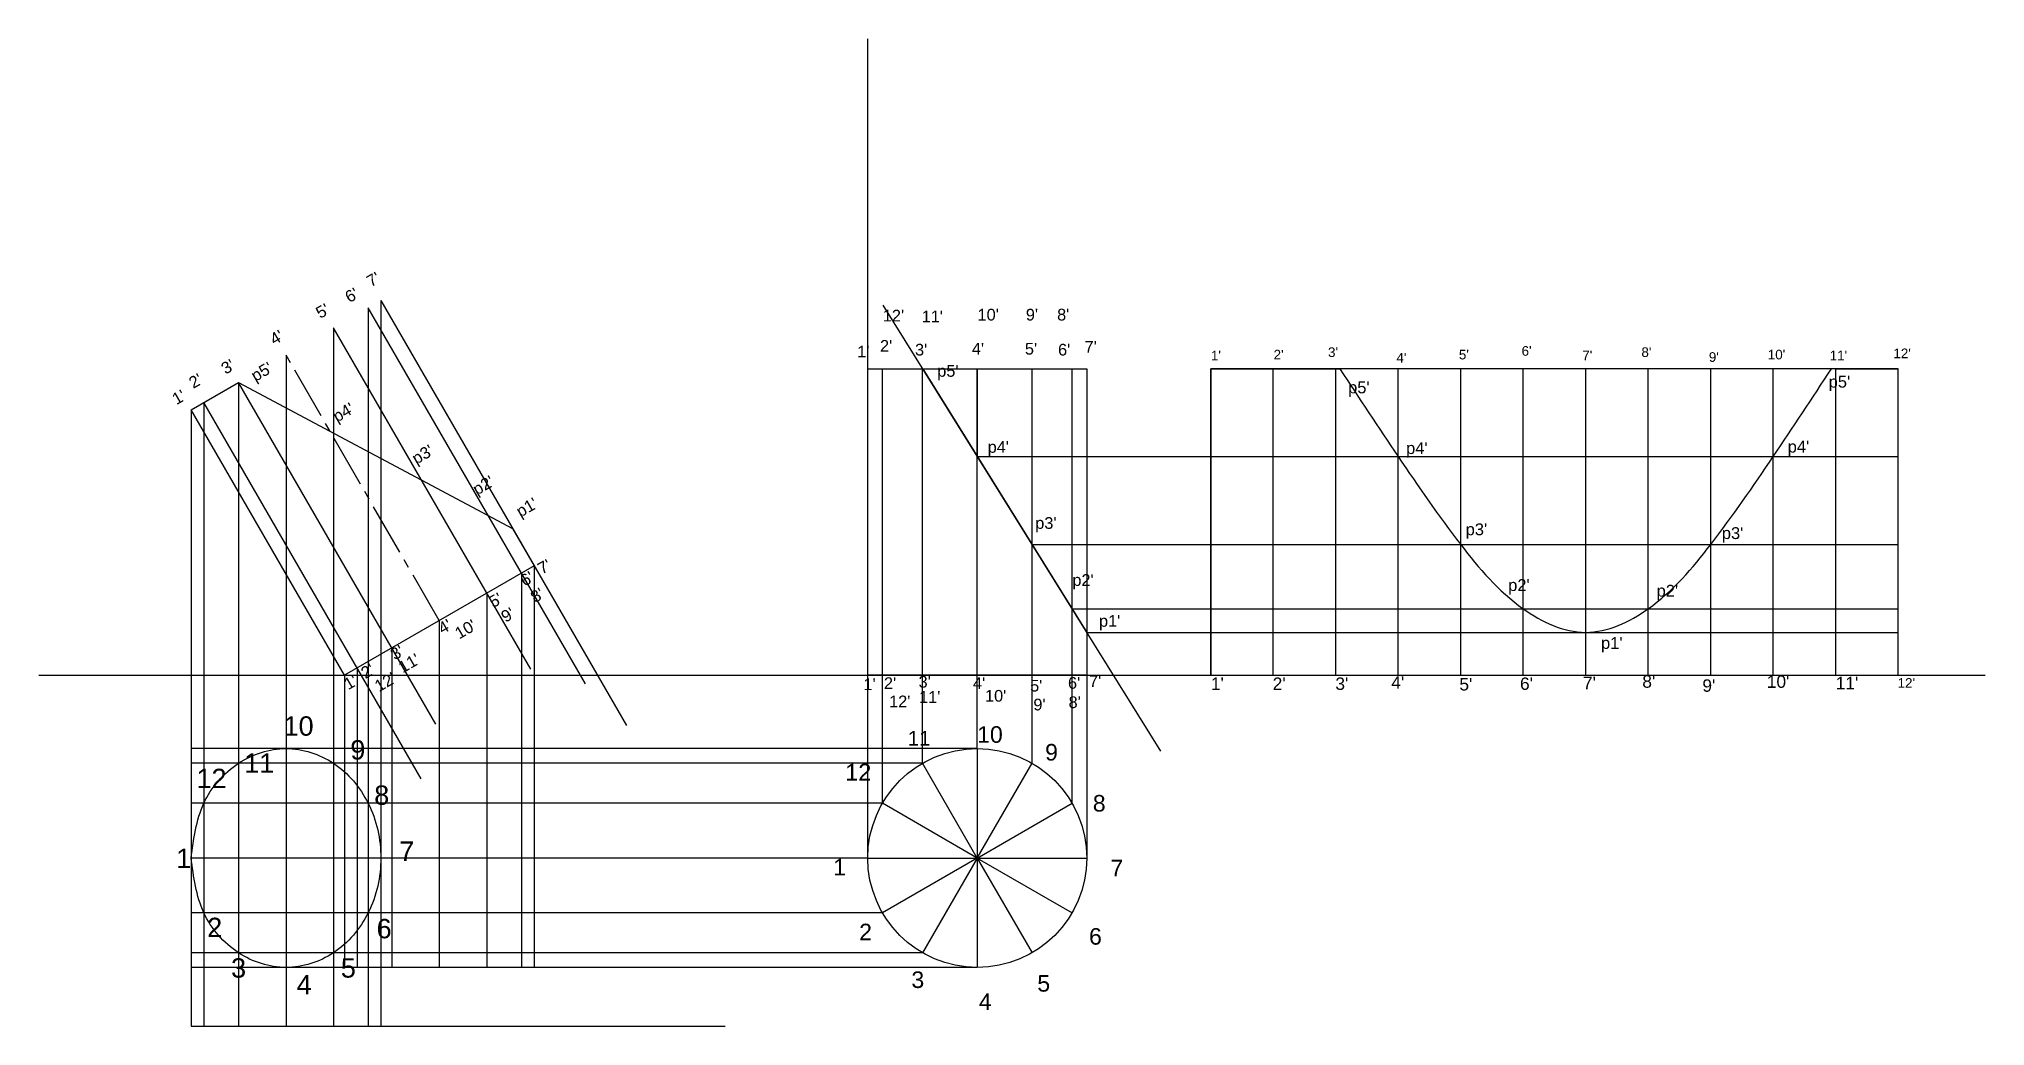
# Model space of a CAD drawing. Header units: millimetres. Extents: x -119 to 774, y -524 to 177.
# Drawn here: x -47.9 to 396.4, y -524.3 to -298.9 of the extents above; entities that cross this region are included whole.
import ezdxf

# ---------------------------------------------------------------- set-up
doc = ezdxf.new("R2010")
doc.units = ezdxf.units.MM
doc.header["$LTSCALE"] = 4
doc.header["$MEASUREMENT"] = 0
doc.linetypes.add('CENTER2', pattern=[1.125, 0.75, -0.125, 0.125, -0.125])
doc.styles.get("Standard").update_dxf_attribs({"font": 'arial.ttf'})

msp = doc.modelspace()

# ---------------------------------------------------------------- texts
at = {"linetype": 'CENTER2', "lineweight": 30, "ltscale": 4}
for s, p in [("7'", (27.85145, -355.61566)), ("5'", (16.26856, -362.80201)), ("6'", (22.93156, -359.2046)), ("4'", (5.7806, -368.85723)), ("3'", (-5.34846, -375.53208)), ("p5'", (1.46537, -377.19461)), ("2'", (-12.71012, -378.78442)), ("1'", (-16.55679, -382.50217)), ("p4'", (20.12027, -386.47561)), ("p3'", (38.21069, -396.08251)), ("p2'", (52.06076, -403.12474)), ("p1'", (61.99604, -408.16624)), ("7'", (66.91181, -421.19839)), ("6'", (62.93527, -423.95795)), ("5'", (55.7715, -428.83654)), ("8'", (65.26004, -427.71659)), ("9'", (58.56555, -432.19994)), ("4'", (44.18394, -434.86167)), ("10'", (48.00463, -435.99312)), ("3'", (33.27182, -440.79909)), ("11'", (35.10964, -443.74767)), ("1'", (22.66855, -447.58584)), ("2'", (26.5765, -445.02733)), ("12'", (29.68386, -448.05105))]:
    msp.add_text(s, height=2.669914, rotation=30, dxfattribs=at).set_placement(p)
for s, p in [("12'", (144.72735, -363.36562)), ("11'", (153.59393, -363.58167)), ("10'", (166.35316, -363.14956)), ("9'", (177.38231, -363.14956)), ("8'", (184.51883, -363.14956)), ("2'", (144.07858, -370.27939)), ("3'", (152.08013, -371.14362)), ("4'", (165.05561, -370.92756)), ("5'", (177.16605, -370.92756)), ("6'", (184.73509, -371.14362)), ("7'", (190.79031, -370.49545)), ("1'", (138.88839, -371.57573)), ("p5'", (157.14981, -375.99032)), ("p4'", (168.66493, -393.35536)), ("p3'", (179.52825, -410.72039)), ("p2'", (188.00164, -423.74417)), ("p1'", (194.0851, -433.07787)), ("3'", (152.89277, -446.97664)), ("7'", (191.82621, -446.82193)), ("1'", (140.3167, -447.55251)), ("2'", (144.98033, -447.29075)), ("12'", (146.15953, -451.46305)), ("11'", (153.01008, -450.4491)), ("4'", (165.31166, -447.29075)), ("10'", (168.05474, -450.18095)), ("5'", (178.35933, -447.86662)), ("6'", (187.00264, -447.22352)), ("9'", (179.09736, -452.17643)), ("8'", (187.13663, -451.64098))]:
    msp.add_text(s, height=2.669914, dxfattribs=at).set_placement(p)
at = {"ltscale": 4}
for s, height, p in [("1'", 2.197006, (219.6305, -372.26027)), ("2'", 2.197006, (233.94598, -372.04488)), ("3'", 2.197006, (246.36422, -371.48486)), ("4'", 2.197006, (261.9852, -372.7675)), ("5'", 2.197006, (276.24757, -372.03346)), ("6'", 2.197006, (290.56042, -371.19909)), ("7'", 2.197006, (304.41469, -372.23718)), ("8'", 2.197006, (317.92261, -371.47591)), ("9'", 2.197006, (333.3155, -372.5816)), ("10'", 2.197006, (346.76964, -372.02875)), ("11'", 2.197006, (360.901, -372.23637)), ("12'", 2.197006, (375.44799, -371.75193)), ("8'", 2.833248, (318.12761, -446.99474)), ("10'", 2.833248, (346.5533, -447.02337)), ("1'", 2.833248, (219.62631, -447.49437)), ("2'", 2.833248, (233.7383, -447.49437)), ("3'", 2.833248, (248.05287, -447.49437)), ("4'", 2.833248, (260.81444, -447.22454)), ("5'", 2.833248, (276.36187, -447.62752)), ("6'", 2.833248, (290.20378, -447.4926)), ("7'", 2.833248, (304.57014, -447.33102)), ("9'", 2.833248, (331.84341, -447.92241)), ("11'", 2.833248, (362.28577, -447.34374)), ("12'", 2.197006, (376.4024, -447.00384)), ('10', 4.424484, (7.90422, -457.95326)), ('11', 4.424484, (-1.08404, -466.38888)), ('9', 4.42448, (23.15704, -463.3956)), ('12', 4.424484, (-11.97891, -469.92639)), ('8', 4.42448, (28.60447, -473.73603)), ('1', 4.42448, (-16.60922, -488.15821)), ('7', 4.42448, (34.32428, -486.52551)), ('2', 4.42448, (-9.52756, -503.94097)), ('6', 4.42448, (29.14921, -504.21309)), ('3', 4.42448, (-4.08013, -513.19293)), ('5', 4.42448, (20.97806, -513.19293)), ('4', 4.42448, (10.90031, -517.00257))]:
    msp.add_text(s, height=height, dxfattribs=at).set_placement(p)
at = {"lineweight": 30, "ltscale": 4}
for s, p in [("p5'", (250.96136, -379.77227)), ("p5'", (360.67696, -378.46931)), ("p4'", (264.1913, -393.6368)), ("p4'", (351.3174, -393.29837)), ("p3'", (277.78963, -412.18222)), ("p3'", (336.28402, -413.0448)), ("p2'", (287.50272, -424.90524)), ("p2'", (321.39061, -426.1991)), ("p1'", (308.7053, -438.12826))]:
    msp.add_text(s, height=2.697132, dxfattribs=at).set_placement(p)
at = {"lineweight": -3, "ltscale": 4}
for s, height, p in [('11', 3.339775, (150.40851, -460.22187)), ('12', 3.836849, (136.14354, -468.19367))]:
    msp.add_text(s, height=height, dxfattribs=at).set_placement(p)
at = {"lineweight": -3, "ltscale": 4, "attachment_point": 1}
for s, insert, char_height in [('10', (166.24789, -455.79169), 3.778563), ('8', (192.6688, -471.49038), 3.77856), ('7', (196.69544, -486.27698), 3.77856), ('6', (191.80508, -501.88765), 3.77856), ('3', (151.25088, -511.77837), 3.77856), ('4', (166.63762, -516.78332), 3.77856)]:
    msp.add_mtext(s, dxfattribs=dict(at, insert=insert, char_height=char_height))
at = {"lineweight": -3, "ltscale": 4, "char_height": 3.77856, "attachment_point": 1}
for s, width, insert in [('9', 1.1470604, (181.77178, -459.83957)), ('1', 0.9107285, (133.41015, -486.05928)), ('2', 0.3578281, (139.32088, -500.88569)), ('5', 0.119276, (179.99665, -512.61253))]:
    msp.add_mtext_dynamic_manual_height_columns(s, width=width, gutter_width=18.89281, heights=[0], dxfattribs=dict(at, insert=insert))

# ---------------------------------------------------------------- linework, layer by layer
at = {"lineweight": -3, "ltscale": 4}
for p, q in [((141.29065, -485.88258), (141.29065, -298.85336)), ((30.12026, -358.54466), (86.17553, -455.63524)), ((208.18524, -461.52138), (144.80671, -359.62358)), ((76.82769, -446.14304), (27.21962, -360.21934)), ((64.32769, -442.79368), (19.29494, -364.79466)), ((42.67706, -455.29368), (-2.3557, -377.29466)), ((141.29065, -444.16644), (141.29065, -374.16644)), ((141.29065, -374.16644), (191.29065, -374.16644)), ((144.64002, -473.38258), (144.64002, -374.16644)), ((153.79065, -464.23194), (153.79065, -374.16644)), ((166.29065, -460.88258), (166.29065, -374.16644)), ((166.29065, -374.16644), (166.29172, -394.16644)), ((178.79065, -464.23194), (178.79065, -374.16644)), ((187.94129, -473.38258), (187.94129, -374.16644)), ((191.29065, -374.16644), (191.29065, -486.27698)), ((39.32769, -467.79368), (-10.28038, -381.86998)), ((166.29172, -394.16644), (191.29065, -394.16644)), ((-47.944, -444.16644), (396.38637, -444.16644)), ((166.29065, -460.88258), (166.29065, -510.88258)), ((166.29065, -485.88258), (153.79065, -464.23194)), ((166.29065, -485.88258), (178.79065, -464.23194)), ((166.29065, -485.88258), (144.64002, -473.38258)), ((166.29065, -485.88258), (144.64002, -473.38258)), ((166.29065, -485.88258), (144.64002, -473.38258)), ((166.29065, -485.88258), (144.64002, -473.38258)), ((166.29065, -485.88258), (187.94129, -473.38258)), ((141.29065, -485.88258), (191.29065, -485.88258)), ((166.29065, -485.88258), (144.64002, -498.38258)), ((166.29065, -485.88258), (153.79065, -507.53321)), ((166.29065, -485.88258), (166.29065, -510.88258)), ((166.29065, -485.88258), (178.79065, -507.53321)), ((166.29065, -485.88258), (187.94129, -498.38258))]:
    msp.add_line(p, q, dxfattribs=at)
at = {"ltscale": 4}
for p, q in [((30.12026, -358.54466), (30.12026, -524.25675)), ((27.21962, -360.21934), (27.21962, -524.25675)), ((19.29494, -364.79466), (19.29494, -524.25675)), ((8.46962, -371.04466), (8.46962, -524.25675)), ((-2.3557, -377.29466), (-2.3557, -524.25675)), ((376.58104, -374.16644), (219.58104, -374.16644)), ((219.58104, -444.16644), (219.58104, -374.16644)), ((233.85104, -444.16644), (233.85104, -374.16644)), ((248.12104, -444.16644), (248.12104, -374.16644)), ((262.39104, -444.16644), (262.39104, -374.16644)), ((276.66104, -444.16644), (276.66104, -374.16644)), ((290.93104, -444.16644), (290.93104, -374.16644)), ((305.20104, -444.16644), (305.20104, -374.16644)), ((319.47104, -444.16644), (319.47104, -374.16644)), ((333.74104, -444.16644), (333.74104, -374.16644)), ((348.01104, -444.16644), (348.01104, -374.16644)), ((362.28104, -444.16644), (362.28104, -374.16644)), ((-10.28038, -381.86998), (-10.28038, -524.25675)), ((-13.18101, -383.54466), (-13.18101, -524.25675)), ((166.29065, -394.23058), (376.58104, -394.23058)), ((178.79065, -414.29471), (376.58104, -414.29471)), ((62.21962, -420.84112), (62.21962, -510.88258)), ((65.12026, -419.16644), (65.12026, -510.88258)), ((54.29494, -425.41644), (54.29494, -510.88258)), ((187.94129, -428.98268), (376.58104, -428.98268)), ((43.46962, -431.66644), (43.46962, -510.88258)), ((191.29065, -434.35885), (376.58104, -434.35885)), ((32.6443, -437.91644), (32.6443, -510.88258)), ((21.81899, -444.16644), (21.81899, -510.88258)), ((24.71962, -442.49176), (24.71962, -510.88258)), ((166.29065, -460.88258), (-13.18101, -460.88258)), ((153.79065, -464.23194), (-13.18101, -464.23194)), ((144.64002, -473.38258), (-13.18101, -473.38258)), ((141.29065, -485.88258), (-13.18101, -485.88258)), ((144.64002, -498.38258), (-13.18101, -498.38258)), ((153.79065, -507.53321), (-13.18101, -507.53321)), ((166.29065, -510.88258), (-13.18101, -510.88258)), ((-13.18101, -524.25675), (108.76281, -524.25675))]:
    msp.add_line(p, q, dxfattribs=at)
at = {"linetype": 'CENTER2', "lineweight": -3, "ltscale": 4}
for p, q in [((43.46962, -431.66644), (8.46962, -371.04466)), ((166.29065, -444.16644), (166.29065, -374.16644))]:
    msp.add_line(p, q, dxfattribs=at)
at = {"lineweight": 30, "ltscale": 4}
for p, q in [((-13.18101, -383.54466), (-2.3557, -377.29466)), ((-2.3557, -377.29466), (60.21646, -410.67282)), ((141.29065, -444.16644), (141.29065, -374.16644)), ((141.29065, -374.16644), (153.79065, -374.16644)), ((153.79065, -374.16644), (153.8521, -374.16644)), ((153.8521, -374.16644), (191.29065, -434.35885)), ((219.58104, -374.16644), (219.58104, -444.16644)), ((219.58104, -374.16644), (249.07083, -374.18671)), ((248.12104, -374.16644), (249.07083, -374.18671)), ((362.28104, -374.16644), (361.33104, -374.16644)), ((362.28104, -374.16644), (376.58104, -374.16644)), ((376.58104, -444.16644), (376.58104, -374.16644)), ((21.81899, -444.16644), (-13.18101, -383.54466)), ((60.21646, -410.67282), (65.12026, -419.16644)), ((65.12026, -419.16644), (21.81899, -444.16644)), ((191.29065, -434.35885), (191.29065, -444.16644)), ((191.29065, -444.16644), (141.29065, -444.16644)), ((219.58104, -444.16644), (376.58104, -444.16644))]:
    msp.add_line(p, q, dxfattribs=at)
msp.add_circle((166.29065, -485.88258), 25, dxfattribs=at)
msp.add_spline([(249.07083, -374.18671), (262.39104, -394.23058), (276.66104, -414.29471), (290.93104, -428.98268), (305.20104, -434.35885), (319.47104, -428.98268), (333.74104, -414.29471), (348.01104, -394.23058), (361.33104, -374.16644)], degree=3, dxfattribs=at)
at = {"ltscale": 4}
msp.add_spline([(-13.18101, -485.88258), (-10.28038, -498.38258), (-2.3557, -507.53321), (8.46962, -510.88258), (19.29494, -507.53321), (27.21962, -498.38258), (30.12026, -485.88258), (27.21962, -473.38258), (19.29494, -464.23194), (8.46962, -460.88258), (-2.3557, -464.23194), (-10.28038, -473.38258), (-13.18101, -485.88258)], degree=3, dxfattribs=at)

msp.set_redraw_order([(e.dxf.handle, doc.entitydb.next_handle()) for e in msp.query("TEXT MTEXT ATTDEF DIMENSION ARC_DIMENSION")])  # texts and dimensions are drawn at this point

doc.saveas('drawing.dxf')
